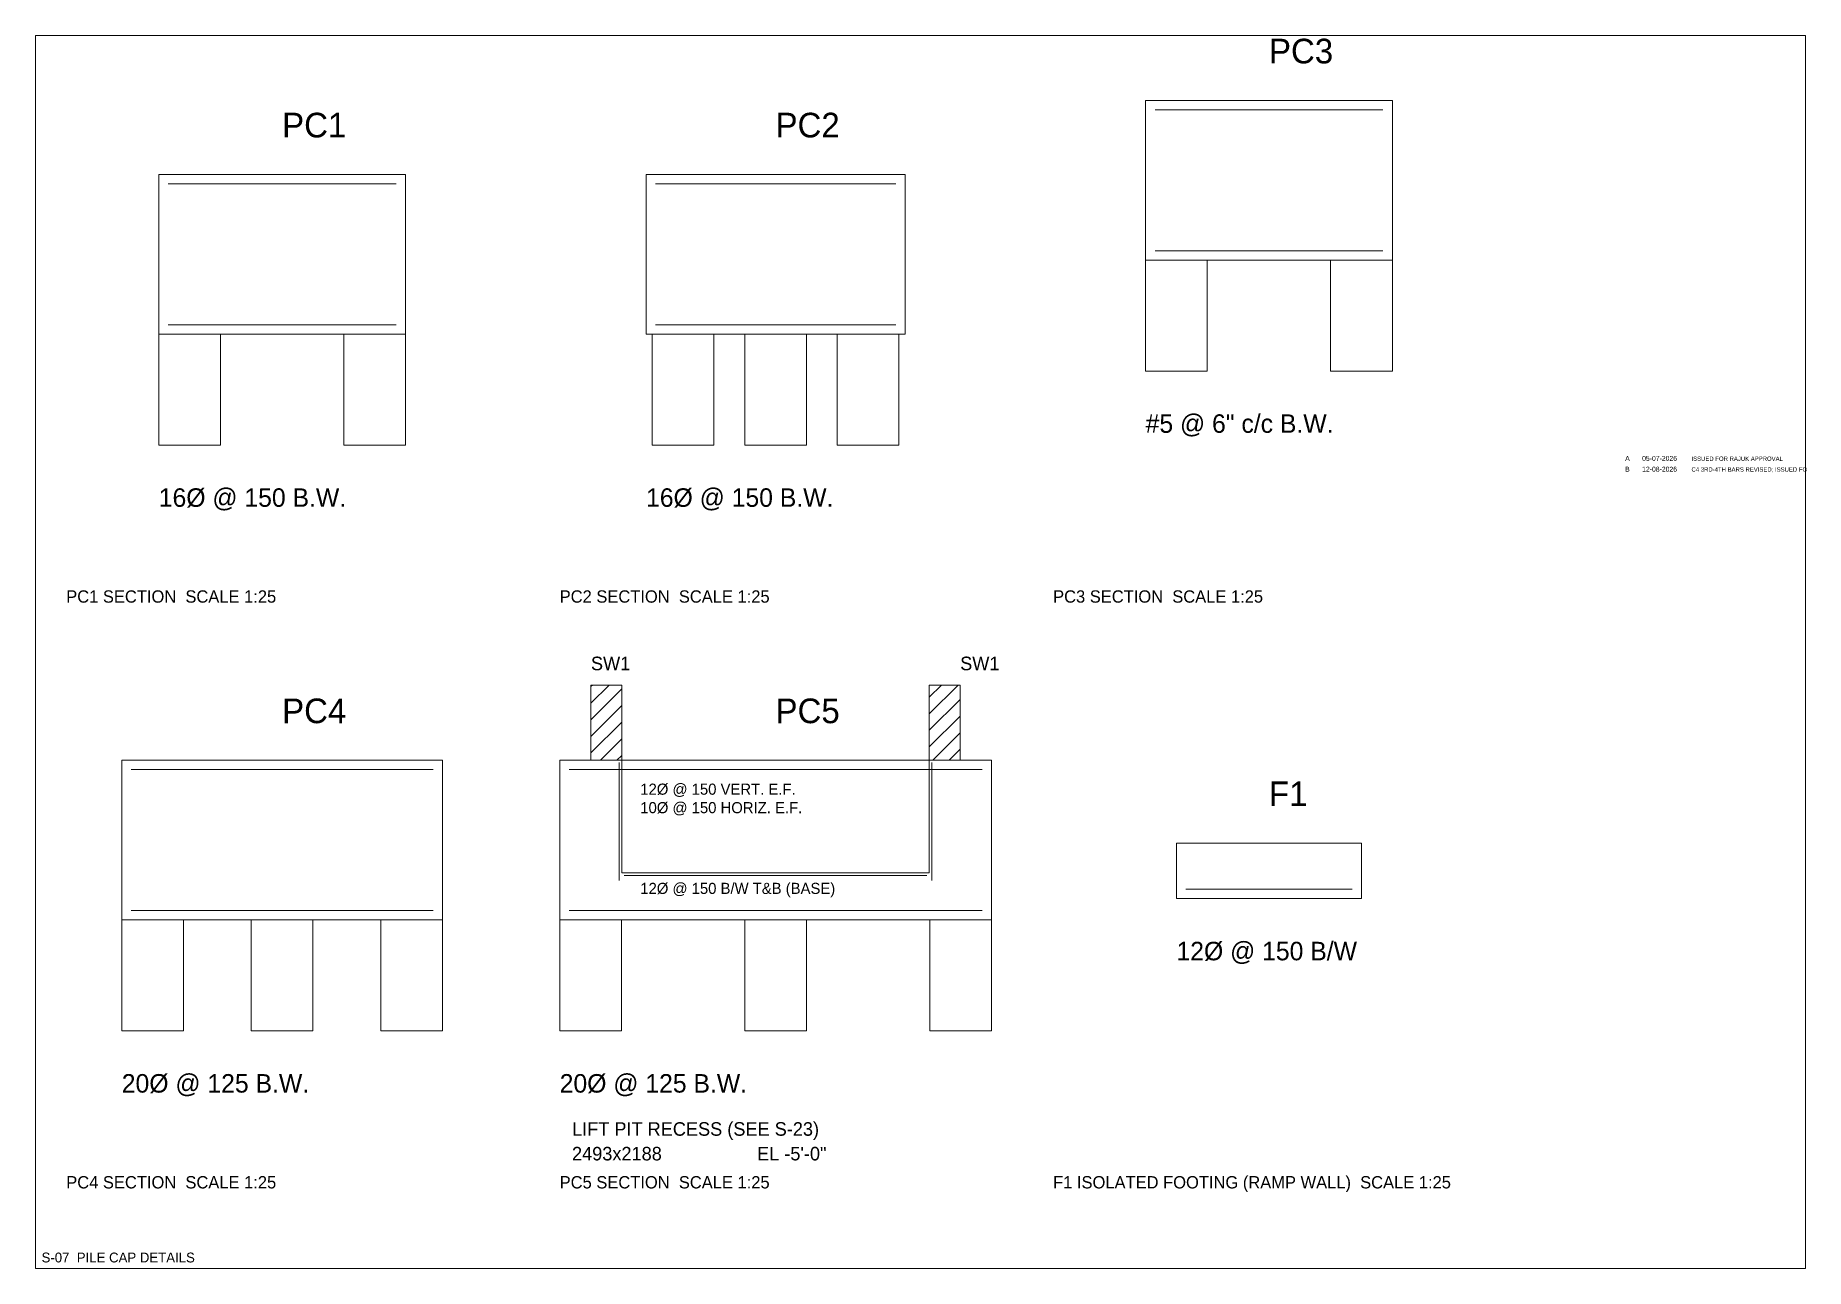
# Model space of a CAD drawing. Extents: x 1000 to 741800, y -207200 to 58400.
# Drawn here: x 486800 to 544200, y 1000 to 41000 of the extents above; entities that cross this region are included whole.
import ezdxf

# ---------------------------------------------------------------- set-up
doc = ezdxf.new("R2010")
doc.units = 0
for name, color, linetype, lineweight, plot in [('Foundation', 3, 'Continuous', 0, False), ('Hatch', 9, 'Continuous', 0, False), ('Rod-1', 6, 'Continuous', 0, False), ('Rod-2', 2, 'Continuous', 0, False), ('Sheet', 7, 'Continuous', 0, False), ('Text-1', 7, 'Continuous', 0, False), ('Text-2', 7, 'Continuous', 0, False), ('TITLE', 7, 'Continuous', 0, False), ('Wall', 1, 'Continuous', 0, False)]:
    doc.layers.add(name, color=color, linetype=linetype, lineweight=lineweight, plot=plot)

msp = doc.modelspace()

# ---------------------------------------------------------------- texts
at = {"layer": 'Sheet'}
for s, height, p in [('PC1 SECTION  SCALE 1:25', 400, (487800, 22600)), ('PC2 SECTION  SCALE 1:25', 400, (503800, 22600)), ('PC3 SECTION  SCALE 1:25', 400, (519800, 22600)), ('F1 ISOLATED FOOTING (RAMP WALL)  SCALE 1:25', 400, (519800, 3600)), ('PC4 SECTION  SCALE 1:25', 400, (487800, 3600)), ('PC5 SECTION  SCALE 1:25', 400, (503800, 3600)), ('S-07  PILE CAP DETAILS', 320, (487000, 1200))]:
    msp.add_text(s, height=height, dxfattribs=at).set_placement(p)
at = {"layer": 'Text-1'}
for s, height, p in [('PC3', 800, (526800, 40091)), ('PC1', 800, (494800, 37691)), ('PC2', 800, (510800, 37691)), ('SW1', 440, (504814, 20409)), ('SW1', 440, (516786, 20409)), ('PC4', 800, (494800, 18691)), ('PC5', 800, (510800, 18691)), ('F1', 800, (526800, 16000))]:
    msp.add_text(s, height=height, dxfattribs=at).set_placement(p)
at = {"layer": 'Text-2'}
for s, height, p in [('#5 @ 6" c/c B.W.', 600, (522800, 28109)), ('16%%C @ 150 B.W.', 600, (490800, 25709)), ('16%%C @ 150 B.W.', 600, (506600, 25709)), ('12%%C @ 150 VERT. E.F.', 360, (506414, 16371)), ('10%%C @ 150 HORIZ. E.F.', 360, (506414, 15771)), ('12%%C @ 150 B/W T&B (BASE)', 360, (506414, 13153)), ('12%%C @ 150 B/W', 600, (523800, 11000)), ('20%%C @ 125 B.W.', 600, (489600, 6709)), ('20%%C @ 125 B.W.', 600, (503800, 6709)), ('LIFT PIT RECESS (SEE S-23)', 440, (504200, 5309)), ('2493x2188', 440, (504200, 4509)), ('EL -5\'-0"', 440, (510200, 4509))]:
    msp.add_text(s, height=height, dxfattribs=at).set_placement(p)
at = {"layer": 'TITLE'}
for s, height, p in [('A', 160, (538350, 27200)), ('B', 160, (538350, 26850)), ('05-07-2026', 160, (538900, 27200)), ('12-08-2026', 160, (538900, 26850)), ('C4 3RD-4TH BARS REVISED; ISSUED FO', 140, (540500, 26850)), ('ISSUED FOR RAJUK APPROVAL', 140, (540500, 27200))]:
    msp.add_text(s, height=height, dxfattribs=at).set_placement(p)

# ---------------------------------------------------------------- hatches: boundary and pattern name
at = {"layer": 'Hatch'}
h = msp.add_hatch(dxfattribs=at)
h.set_pattern_fill('ANSI31', color=256, scale=120)
h.paths.add_polyline_path([(504814, 17491), (505814, 17491), (505814, 19929), (504814, 19929)])
h = msp.add_hatch(dxfattribs=at)
h.set_pattern_fill('ANSI31', color=256, scale=120)
h.paths.add_polyline_path([(515786, 17491), (516786, 17491), (516786, 19929), (515786, 19929)])

# ---------------------------------------------------------------- linework, layer by layer
at = {"layer": 'Foundation'}
for points in [[(522800, 33709), (530800, 33709), (530800, 38891), (522800, 38891)], [(490800, 31309), (498800, 31309), (498800, 36491), (490800, 36491)], [(506600, 31309), (515000, 31309), (515000, 36491), (506600, 36491)], [(522800, 30109), (524800, 30109), (524800, 33709), (522800, 33709)], [(522800, 30109), (524800, 30109), (524800, 33709), (522800, 33709)], [(528800, 30109), (530800, 30109), (530800, 33709), (528800, 33709)], [(528800, 30109), (530800, 30109), (530800, 33709), (528800, 33709)], [(490800, 27709), (492800, 27709), (492800, 31309), (490800, 31309)], [(496800, 27709), (498800, 27709), (498800, 31309), (496800, 31309)], [(506800, 27709), (508800, 27709), (508800, 31309), (506800, 31309)], [(509800, 27709), (511800, 27709), (511800, 31309), (509800, 31309)], [(512800, 27709), (514800, 27709), (514800, 31309), (512800, 31309)], [(489600, 12309), (500000, 12309), (500000, 17491), (489600, 17491)], [(503800, 12309), (517800, 12309), (517800, 17491), (503800, 17491)], [(523800, 13000), (529800, 13000), (529800, 14800), (523800, 14800)], [(489600, 8709), (491600, 8709), (491600, 12309), (489600, 12309)], [(489600, 8709), (491600, 8709), (491600, 12309), (489600, 12309)], [(493800, 8709), (495800, 8709), (495800, 12309), (493800, 12309)], [(498000, 8709), (500000, 8709), (500000, 12309), (498000, 12309)], [(498000, 8709), (500000, 8709), (500000, 12309), (498000, 12309)], [(503800, 8709), (505800, 8709), (505800, 12309), (503800, 12309)], [(503800, 8709), (505800, 8709), (505800, 12309), (503800, 12309)], [(503800, 8709), (505800, 8709), (505800, 12309), (503800, 12309)], [(509800, 8709), (511800, 8709), (511800, 12309), (509800, 12309)], [(509800, 8709), (511800, 8709), (511800, 12309), (509800, 12309)], [(509800, 8709), (511800, 8709), (511800, 12309), (509800, 12309)], [(515800, 8709), (517800, 8709), (517800, 12309), (515800, 12309)], [(515800, 8709), (517800, 8709), (517800, 12309), (515800, 12309)], [(515800, 8709), (517800, 8709), (517800, 12309), (515800, 12309)]]:
    msp.add_lwpolyline(points, close=True, dxfattribs=at)
msp.add_lwpolyline([(505814, 17491), (505814, 13833), (515786, 13833), (515786, 17491)], dxfattribs=at)
at = {"layer": 'Rod-1'}
for p, q in [((523104, 34013), (530496, 34013)), ((491104, 31613), (498496, 31613)), ((506904, 31613), (514696, 31613)), ((505734, 13593), (505734, 17411)), ((515866, 13593), (515866, 17411)), ((524104, 13304), (529496, 13304)), ((489904, 12613), (499696, 12613)), ((504104, 12613), (517496, 12613))]:
    msp.add_line(p, q, dxfattribs=at)
at = {"layer": 'Rod-2'}
for p, q in [((523104, 38587), (530496, 38587)), ((491104, 36187), (498496, 36187)), ((506904, 36187), (514696, 36187)), ((489904, 17187), (499696, 17187)), ((504104, 17187), (517496, 17187)), ((505894, 13753), (515706, 13753))]:
    msp.add_line(p, q, dxfattribs=at)
at = {"layer": 'Sheet'}
msp.add_lwpolyline([(486800, 1000), (544200, 1000), (544200, 41000), (486800, 41000)], close=True, dxfattribs=at)
at = {"layer": 'Wall'}
for points in [[(504814, 17491), (505814, 17491), (505814, 19929), (504814, 19929)], [(515786, 17491), (516786, 17491), (516786, 19929), (515786, 19929)]]:
    msp.add_lwpolyline(points, close=True, dxfattribs=at)

msp.set_redraw_order([(e.dxf.handle, doc.entitydb.next_handle()) for e in msp.query("TEXT MTEXT ATTDEF DIMENSION ARC_DIMENSION")])  # texts and dimensions are drawn at this point

doc.saveas('drawing.dxf')
